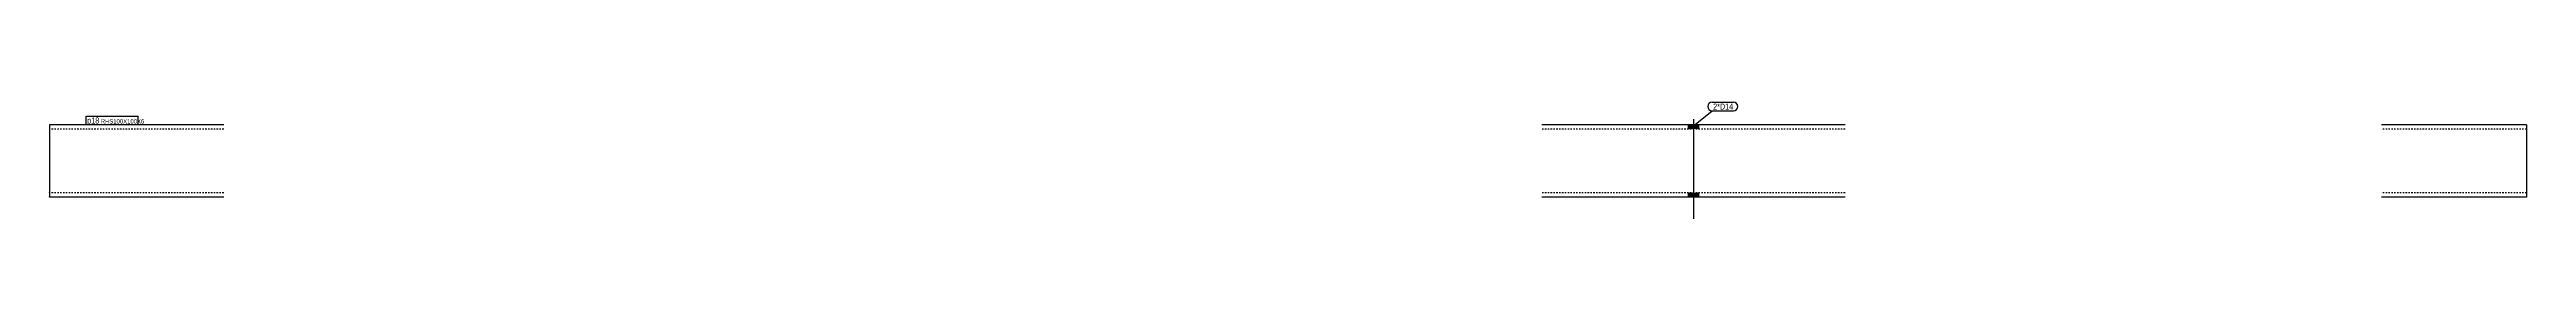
# Model space of a CAD drawing. Header units: millimetres. Extents: x 5 to 12749, y -5 to 186.
# Drawn here: x 9336 to 12749, y -5 to 156 of the extents above; entities that cross this region are included whole.
import ezdxf

# ---------------------------------------------------------------- set-up
doc = ezdxf.new("R2010")
doc.units = ezdxf.units.MM
doc.linetypes.add('DXK_LINE_DOT2', pattern=[3.9198, 1.9599, -1.9599])
doc.layers.add('STÅL', color=7, linetype='Continuous')
doc.layers.add('TEKST', color=7, linetype='Continuous')
doc.styles.add('Arial Narrow', font='ARIALN.TTF', dxfattribs={"height": 0.2})

msp = doc.modelspace()

# ---------------------------------------------------------------- hatches: boundary and pattern name
at = {"layer": 'STÅL', "linetype": 'Continuous'}
for points in [[(11608.3, 125), (11594.3, 125), (11594.3, 119), (11608.3, 119)], [(11608.3, 125), (11594.3, 125), (11594.3, 119), (11608.3, 119)], [(11608.3, 31), (11594.3, 31), (11594.3, 25), (11608.3, 25)], [(11608.3, 31), (11594.3, 31), (11594.3, 25), (11608.3, 25)]]:
    msp.add_hatch(color=3, dxfattribs=at).paths.add_polyline_path(points)

# ---------------------------------------------------------------- linework, layer by layer
at = {"layer": 'STÅL', "color": 2, "linetype": 'Continuous'}
for p, q in [((9576.3, 125), (9336.3, 125)), ((9336.3, 125), (9336.3, 25.9)), ((11810.3, 125), (11392.3, 125)), ((12749.3, 125), (12549.3, 125)), ((12749.3, 125), (12749.3, 25)), ((9336.3, 25), (9336.3, 25.9)), ((9576.3, 25), (9336.3, 25)), ((11810.3, 25), (11392.3, 25)), ((12749.3, 25), (12549.3, 25))]:
    msp.add_line(p, q, dxfattribs=at)
at = {"layer": 'STÅL', "color": 7, "linetype": 'DXK_LINE_DOT2'}
for p, q in [((9576.3, 119), (9336.3, 119)), ((11810.3, 119), (11392.3, 119)), ((12749.3, 119), (12549.3, 119)), ((9336.3, 31), (9336.3, 31.5)), ((9576.3, 31), (9336.3, 31)), ((11810.3, 31), (11392.3, 31)), ((12749.3, 31), (12549.3, 31)), ((12749.3, 31), (12749.3, 31.5))]:
    msp.add_line(p, q, dxfattribs=at)
at = {"layer": 'STÅL', "color": 3, "linetype": 'Continuous'}
for p, q in [((11594.3, 125), (11594.3, 119)), ((11594.3, 125), (11594.3, 119)), ((11601.3, 132.5), (11601.3, -5)), ((11601.3, 132.5), (11601.3, -5)), ((11608.3, 125), (11608.3, 119)), ((11608.3, 125), (11608.3, 119)), ((11594.3, 31), (11594.3, 25)), ((11594.3, 31), (11594.3, 25)), ((11608.3, 31), (11608.3, 25)), ((11608.3, 31), (11608.3, 25))]:
    msp.add_line(p, q, dxfattribs=at)

# ---------------------------------------------------------------- wipeouts: each hides what was drawn before it
at = {"color": 0}
msp.add_wipeout([(11655.1, 145.9), (11655.1, 154.6), (11628.5, 154.6), (11628.5, 145.9)], dxfattribs=at).dxf.layer = 'TEKST'

# ---------------------------------------------------------------- next in the draw order: wipeouts: each hides what was drawn before it
for points in [[(11655.1, 145.9), (11655.1, 154.6), (11628.5, 154.6), (11628.5, 145.9)], [(9404.2, 126.7), (9404.2, 135.5), (9388.2, 135.5), (9388.2, 126.7)]]:
    msp.add_wipeout(points, dxfattribs=at).dxf.layer = 'TEKST'

# ---------------------------------------------------------------- next in the draw order: linework, layer by layer
at = {"layer": 'TEKST', "color": 7, "linetype": 'Continuous'}
for p, q in [((11601.3, 123.6), (11627, 144.4)), ((11627, 156.1), (11656.6, 156.1)), ((11627, 144.4), (11656.6, 144.4))]:
    msp.add_line(p, q, dxfattribs=at)
for centre, radius, start, end in [((11627, 150.3), 5.87, 90, 270), ((11656.6, 150.3), 5.88, 270, 90)]:
    msp.add_arc(centre, radius, start, end, dxfattribs=at)

# ---------------------------------------------------------------- next in the draw order: texts
at = {"layer": 'TEKST', "color": 3, "style": 'Arial Narrow'}
msp.add_text('2*D14', height=8.35, dxfattribs=at).set_placement((11628.5, 145.9))

# ---------------------------------------------------------------- next in the draw order: wipeouts: each hides what was drawn before it
at = {"color": 0}
msp.add_wipeout([(9404.2, 126.7), (9404.2, 135.5), (9388.2, 135.5), (9388.2, 126.7)], dxfattribs=at).dxf.layer = 'TEKST'

# ---------------------------------------------------------------- next in the draw order: linework, layer by layer
at = {"layer": 'TEKST', "color": 7, "linetype": 'Continuous'}
msp.add_line((9386.7, 125.2), (9386.7, 137), dxfattribs=at)

# ---------------------------------------------------------------- next in the draw order: wipeouts: each hides what was drawn before it
at = {"color": 0}
msp.add_wipeout([(9457.1, 126.7), (9457.1, 133), (9406.8, 133), (9406.8, 126.7)], dxfattribs=at).dxf.layer = 'TEKST'

# ---------------------------------------------------------------- next in the draw order: wipeouts: each hides what was drawn before it
msp.add_wipeout([(9457.1, 126.7), (9457.1, 133), (9406.8, 133), (9406.8, 126.7)], dxfattribs=at).dxf.layer = 'TEKST'

# ---------------------------------------------------------------- next in the draw order: linework, layer by layer
at = {"layer": 'TEKST', "color": 7, "linetype": 'Continuous'}
for p, q in [((9386.7, 137), (9458.6, 137)), ((9458.6, 125.2), (9458.6, 137)), ((9386.7, 125.2), (9458.6, 125.2))]:
    msp.add_line(p, q, dxfattribs=at)

# ---------------------------------------------------------------- next in the draw order: texts
at = {"layer": 'TEKST', "color": 3, "style": 'Arial Narrow'}
for s, height, p in [('p18', 8.35, (9388.2, 126.7)), ('RHS100X100X6', 5.965, (9406.8, 126.7))]:
    msp.add_text(s, height=height, dxfattribs=at).set_placement(p)

doc.saveas('drawing.dxf')
